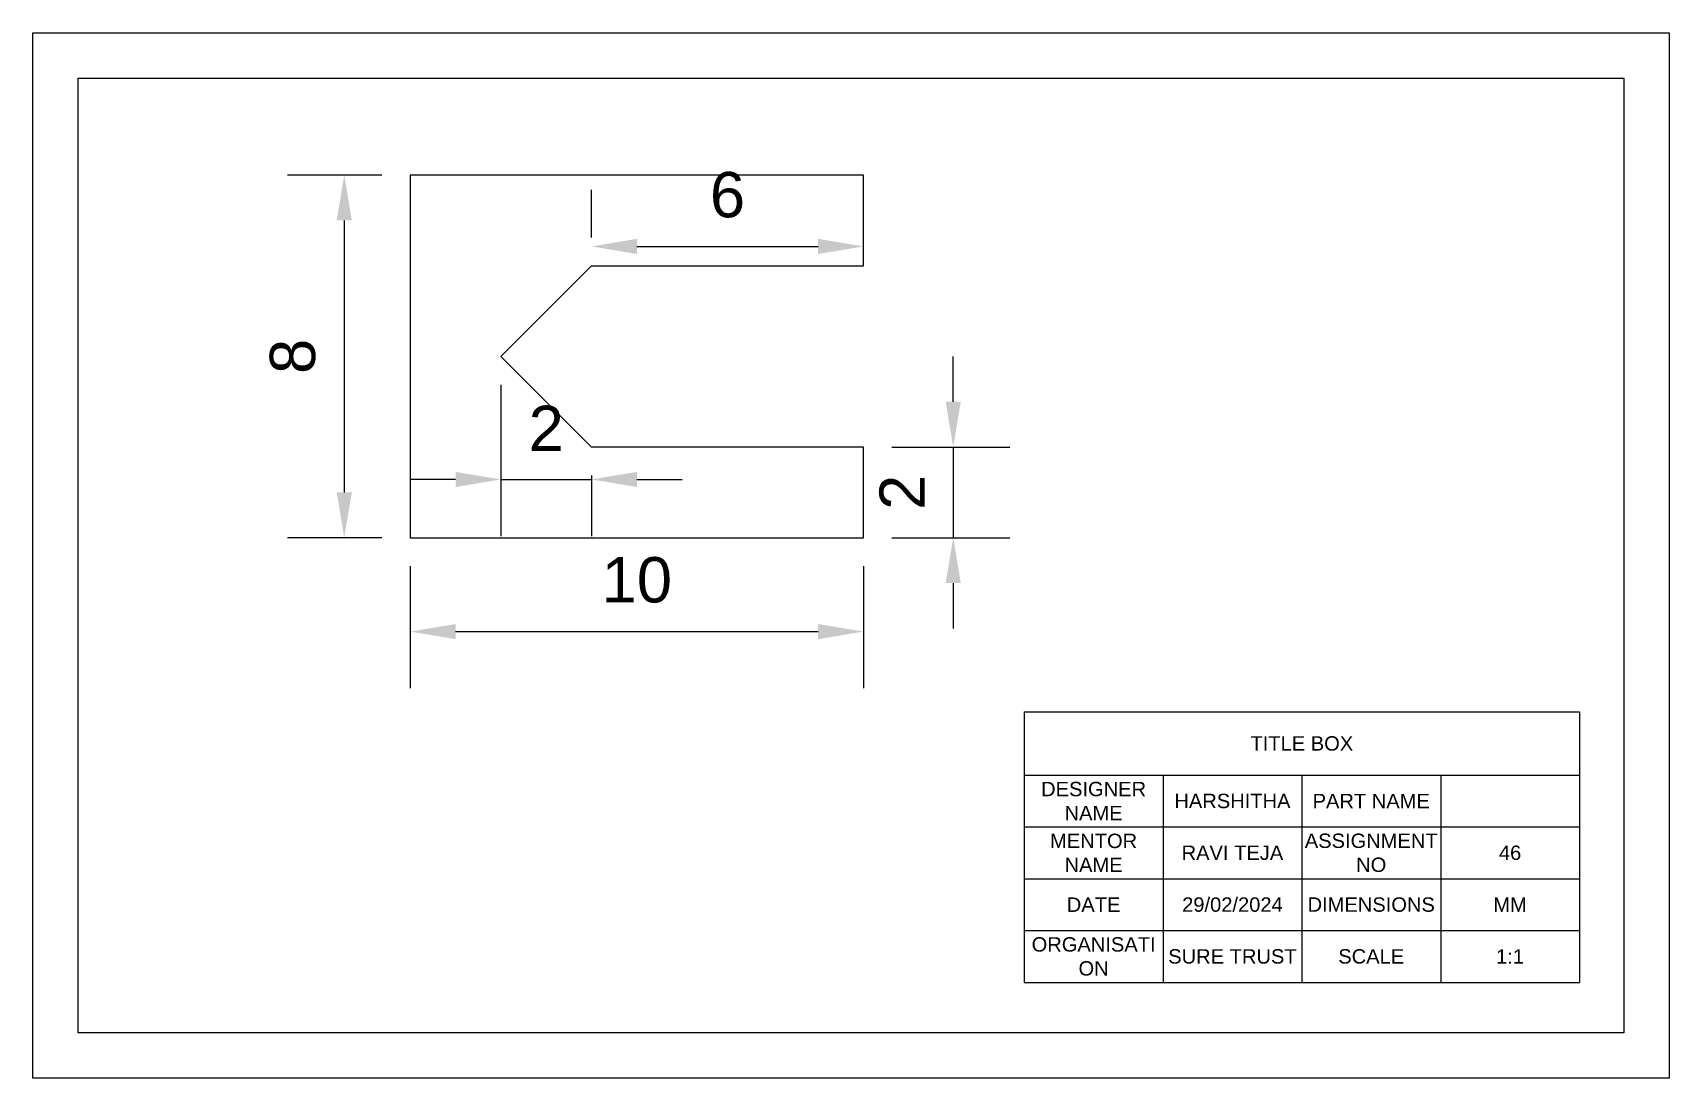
# Model space of a CAD drawing. Header units: millimetres. Extents: x 1 to 354, y -13 to 15.
# Drawn here: x 272.95 to 309.05, y -11.28 to 11.78 of the extents above; entities that cross this region are included whole.
import ezdxf

# ---------------------------------------------------------------- set-up
doc = ezdxf.new("R2010")
doc.units = ezdxf.units.MM
doc.styles.get("Standard").update_dxf_attribs({"font": 'arial.ttf'})
doc.dimstyles.new('ISO-25', dxfattribs={"dimtxt": 1, "dimasz": 1, "dimexe": 1.25, "dimexo": 0.625, "dimtad": 1, "dimtxsty": 'Standard', "dimcen": 2.5, "dimadec": 0, "dimazin": 0, "dimtfac": 1, "dimtmove": 0, "dimatfit": 3, "dimfxl": 1, "dimarcsym": 0})

msp = doc.modelspace()

# ---------------------------------------------------------------- texts
at = {"attachment_point": 5}
for s, width, insert, char_height in [('TITLE BOX', 12.25141, (300.945, -3.898), 0.3174), ('DESIGNER NAME', 3.06285, (296.351, -5.167), 0.31744), ('HARSHITHA', 3.06285, (299.414, -5.167), 0.3174), ('PART NAME', 3.06285, (302.476, -5.167), 0.3174), ('MENTOR NAME', 3.06285, (296.351, -6.31), 0.31744), ('ASSIGNMENT NO', 3.06285, (302.476, -6.31), 0.31744), ('RAVI TEJA', 3.06285, (299.414, -6.31), 0.3174), ('46', 3.06285, (305.539, -6.31), 0.3174), ('DATE', 3.06285, (296.351, -7.453), 0.3174), ('29/02/2024', 3.06285, (299.414, -7.453), 0.3174), ('DIMENSIONS', 3.06285, (302.476, -7.453), 0.3174), ('MM', 3.06285, (305.539, -7.453), 0.3174), ('ORGANISATI\\PON', 3.06285, (296.351, -8.596), 0.3174), ('SURE TRUST', 3.06285, (299.414, -8.596), 0.3174), ('SCALE', 3.06285, (302.476, -8.596), 0.3174), ('1:1', 3.06285, (305.539, -8.596), 0.3174)]:
    msp.add_mtext_dynamic_manual_height_columns(s, width=width, gutter_width=1.587, heights=[0], dxfattribs=dict(at, insert=insert, char_height=char_height))

# ---------------------------------------------------------------- blocks, each defined once
blk = doc.blocks.new('*D7')
at = {"color": 0, "lineweight": -2, "transparency": 16777216}
for p, q in [((281.274, 0.018), (281.274, -2.679)), ((291.274, 0.018), (291.274, -2.679)), ((282.274, -1.429), (290.274, -1.429))]:
    blk.add_line(p, q, dxfattribs=at)
at = {"color": 0, "transparency": 16777216}
for points in [[(282.274, -1.262), (282.274, -1.596), (281.274, -1.429)], [(290.274, -1.262), (290.274, -1.596), (291.274, -1.429)]]:
    blk.add_solid(points, dxfattribs=at)
at = {"layer": 'Defpoints', "color": 0, "transparency": 16777216}
for p in [(281.274, 0.643), (291.274, 0.643), (291.274, -1.429)]:
    blk.add_point(p, dxfattribs=at)
at = {"color": 0, "transparency": 16777216, "insert": (286.274, -0.293), "char_height": 1, "attachment_point": 5}
blk.add_mtext('10', dxfattribs=at)
blk = doc.blocks.new('*D8')
at = {"color": 0, "lineweight": -2, "transparency": 16777216}
for p, q in [((293.254, 3.643), (293.254, 4.643)), ((291.899, 2.643), (294.504, 2.643)), ((293.254, 2.643), (293.254, 0.643)), ((291.899, 0.643), (294.504, 0.643)), ((293.254, -0.357), (293.254, -1.357))]:
    blk.add_line(p, q, dxfattribs=at)
at = {"color": 0, "transparency": 16777216}
for points in [[(293.088, 3.643), (293.421, 3.643), (293.254, 2.643)], [(293.088, -0.357), (293.421, -0.357), (293.254, 0.643)]]:
    blk.add_solid(points, dxfattribs=at)
at = {"layer": 'Defpoints', "color": 0, "transparency": 16777216}
for p in [(291.274, 2.643), (291.274, 0.643), (293.254, 0.643)]:
    blk.add_point(p, dxfattribs=at)
at = {"color": 0, "transparency": 16777216, "insert": (292.127, 1.643), "char_height": 1, "attachment_point": 5, "rotation": 90}
blk.add_mtext('2', dxfattribs=at)
blk = doc.blocks.new('*D9')
at = {"color": 0, "lineweight": -2, "transparency": 16777216}
for p, q in [((283.274, 4.018), (283.274, 0.677)), ((282.274, 1.927), (281.274, 1.927)), ((283.274, 1.927), (285.274, 1.927)), ((285.274, 2.018), (285.274, 0.677)), ((286.274, 1.927), (287.274, 1.927))]:
    blk.add_line(p, q, dxfattribs=at)
at = {"color": 0, "transparency": 16777216}
for points in [[(282.274, 2.094), (282.274, 1.76), (283.274, 1.927)], [(286.274, 2.094), (286.274, 1.76), (285.274, 1.927)]]:
    blk.add_solid(points, dxfattribs=at)
at = {"layer": 'Defpoints', "color": 0, "transparency": 16777216}
for p in [(283.274, 4.643), (285.274, 2.643), (285.274, 1.927)]:
    blk.add_point(p, dxfattribs=at)
at = {"color": 0, "transparency": 16777216, "insert": (284.274, 3.054), "char_height": 1, "attachment_point": 5}
blk.add_mtext('2', dxfattribs=at)
blk = doc.blocks.new('*D10')
at = {"color": 0, "lineweight": -2, "transparency": 16777216}
for p, q in [((280.649, 8.643), (278.569, 8.643)), ((279.819, 7.643), (279.819, 1.643)), ((280.649, 0.643), (278.569, 0.643))]:
    blk.add_line(p, q, dxfattribs=at)
at = {"color": 0, "transparency": 16777216}
for points in [[(279.652, 7.643), (279.986, 7.643), (279.819, 8.643)], [(279.652, 1.643), (279.986, 1.643), (279.819, 0.643)]]:
    blk.add_solid(points, dxfattribs=at)
at = {"layer": 'Defpoints', "color": 0, "transparency": 16777216}
for p in [(281.274, 8.643), (279.819, 0.643), (281.274, 0.643)]:
    blk.add_point(p, dxfattribs=at)
at = {"color": 0, "transparency": 16777216, "insert": (278.683, 4.643), "char_height": 1, "attachment_point": 5, "rotation": 90}
blk.add_mtext('8', dxfattribs=at)
blk = doc.blocks.new('*D11')
at = {"color": 0, "lineweight": -2, "transparency": 16777216}
for p, q in [((285.274, 7.268), (285.274, 8.318)), ((291.274, 7.268), (291.274, 8.318)), ((286.274, 7.068), (290.274, 7.068))]:
    blk.add_line(p, q, dxfattribs=at)
at = {"color": 0, "transparency": 16777216}
for points in [[(286.274, 7.235), (286.274, 6.902), (285.274, 7.068)], [(290.274, 7.235), (290.274, 6.902), (291.274, 7.068)]]:
    blk.add_solid(points, dxfattribs=at)
at = {"layer": 'Defpoints', "color": 0, "transparency": 16777216}
for p in [(291.274, 7.068), (285.274, 6.643), (291.274, 6.643)]:
    blk.add_point(p, dxfattribs=at)
at = {"color": 0, "transparency": 16777216, "insert": (288.274, 8.204), "char_height": 1, "attachment_point": 5}
blk.add_mtext('6', dxfattribs=at)
blk = doc.blocks.new('*T58')
at = {"color": 0, "linetype": 'ByBlock', "lineweight": -2, "transparency": 16777216}
for p, q in [((0, 0), (12.251, 0)), ((0, 0), (0, -5.968)), ((12.251, 0), (12.251, -5.968)), ((0, -1.397), (12.251, -1.397)), ((3.063, -1.397), (3.063, -5.968)), ((6.126, -1.397), (6.126, -5.968)), ((9.189, -1.397), (9.189, -5.968)), ((0, -2.54), (12.251, -2.54)), ((0, -3.682), (12.251, -3.682)), ((0, -4.825), (12.251, -4.825)), ((0, -5.968), (12.251, -5.968))]:
    blk.add_line(p, q, dxfattribs=at)

# ---------------------------------------------------------------- dimensions: what is measured, and where the dimension line sits
for base, p1, p2, picture, middle in [((291.274, 7.068), (285.274, 6.643), (291.274, 6.643), '*D11', (288.274, 8.204)), ((285.274, 1.927), (283.274, 4.643), (285.274, 2.643), '*D9', (284.274, 3.054)), ((291.274, -1.429), (281.274, 0.643), (291.274, 0.643), '*D7', (286.274, -0.293))]:
    dim = msp.add_linear_dim(base=base, p1=p1, p2=p2, dimstyle='ISO-25')
    dim.commit()
    dim.dimension.update_dxf_attribs({"geometry": picture, "text_midpoint": middle})
for base, p1, p2, picture, middle in [((279.819, 0.643), (281.274, 8.643), (281.274, 0.643), '*D10', (278.683, 4.643)), ((293.254, 0.643), (291.274, 2.643), (291.274, 0.643), '*D8', (292.127, 1.643))]:
    dim = msp.add_linear_dim(base=base, p1=p1, p2=p2, angle=90, dimstyle='ISO-25')
    dim.commit()
    dim.dimension.update_dxf_attribs({"geometry": picture, "text_midpoint": middle})

# ---------------------------------------------------------------- linework, layer by layer
for p, q in [((291.274, 8.643), (281.274, 8.643)), ((281.274, 8.643), (281.274, 0.643)), ((291.274, 6.643), (291.274, 8.643)), ((283.274, 4.643), (285.274, 6.643)), ((285.274, 6.643), (291.274, 6.643)), ((285.274, 2.643), (283.274, 4.643)), ((291.274, 2.643), (285.274, 2.643)), ((291.274, 0.643), (291.274, 2.643)), ((281.274, 0.643), (291.274, 0.643))]:
    msp.add_line(p, q)
for points in [[(272.946, 11.783), (309.051, 11.783), (309.051, -11.283), (272.946, -11.283)], [(273.946, 10.783), (308.051, 10.783), (308.051, -10.283), (273.946, -10.283)]]:
    msp.add_lwpolyline(points, close=True)

# ---------------------------------------------------------------- block references
msp.add_blockref('*T58', (294.819, -3.199))

msp.set_redraw_order([(e.dxf.handle, doc.entitydb.next_handle()) for e in msp.query("TEXT MTEXT ATTDEF DIMENSION ARC_DIMENSION")])  # texts and dimensions are drawn at this point

doc.saveas('drawing.dxf')
